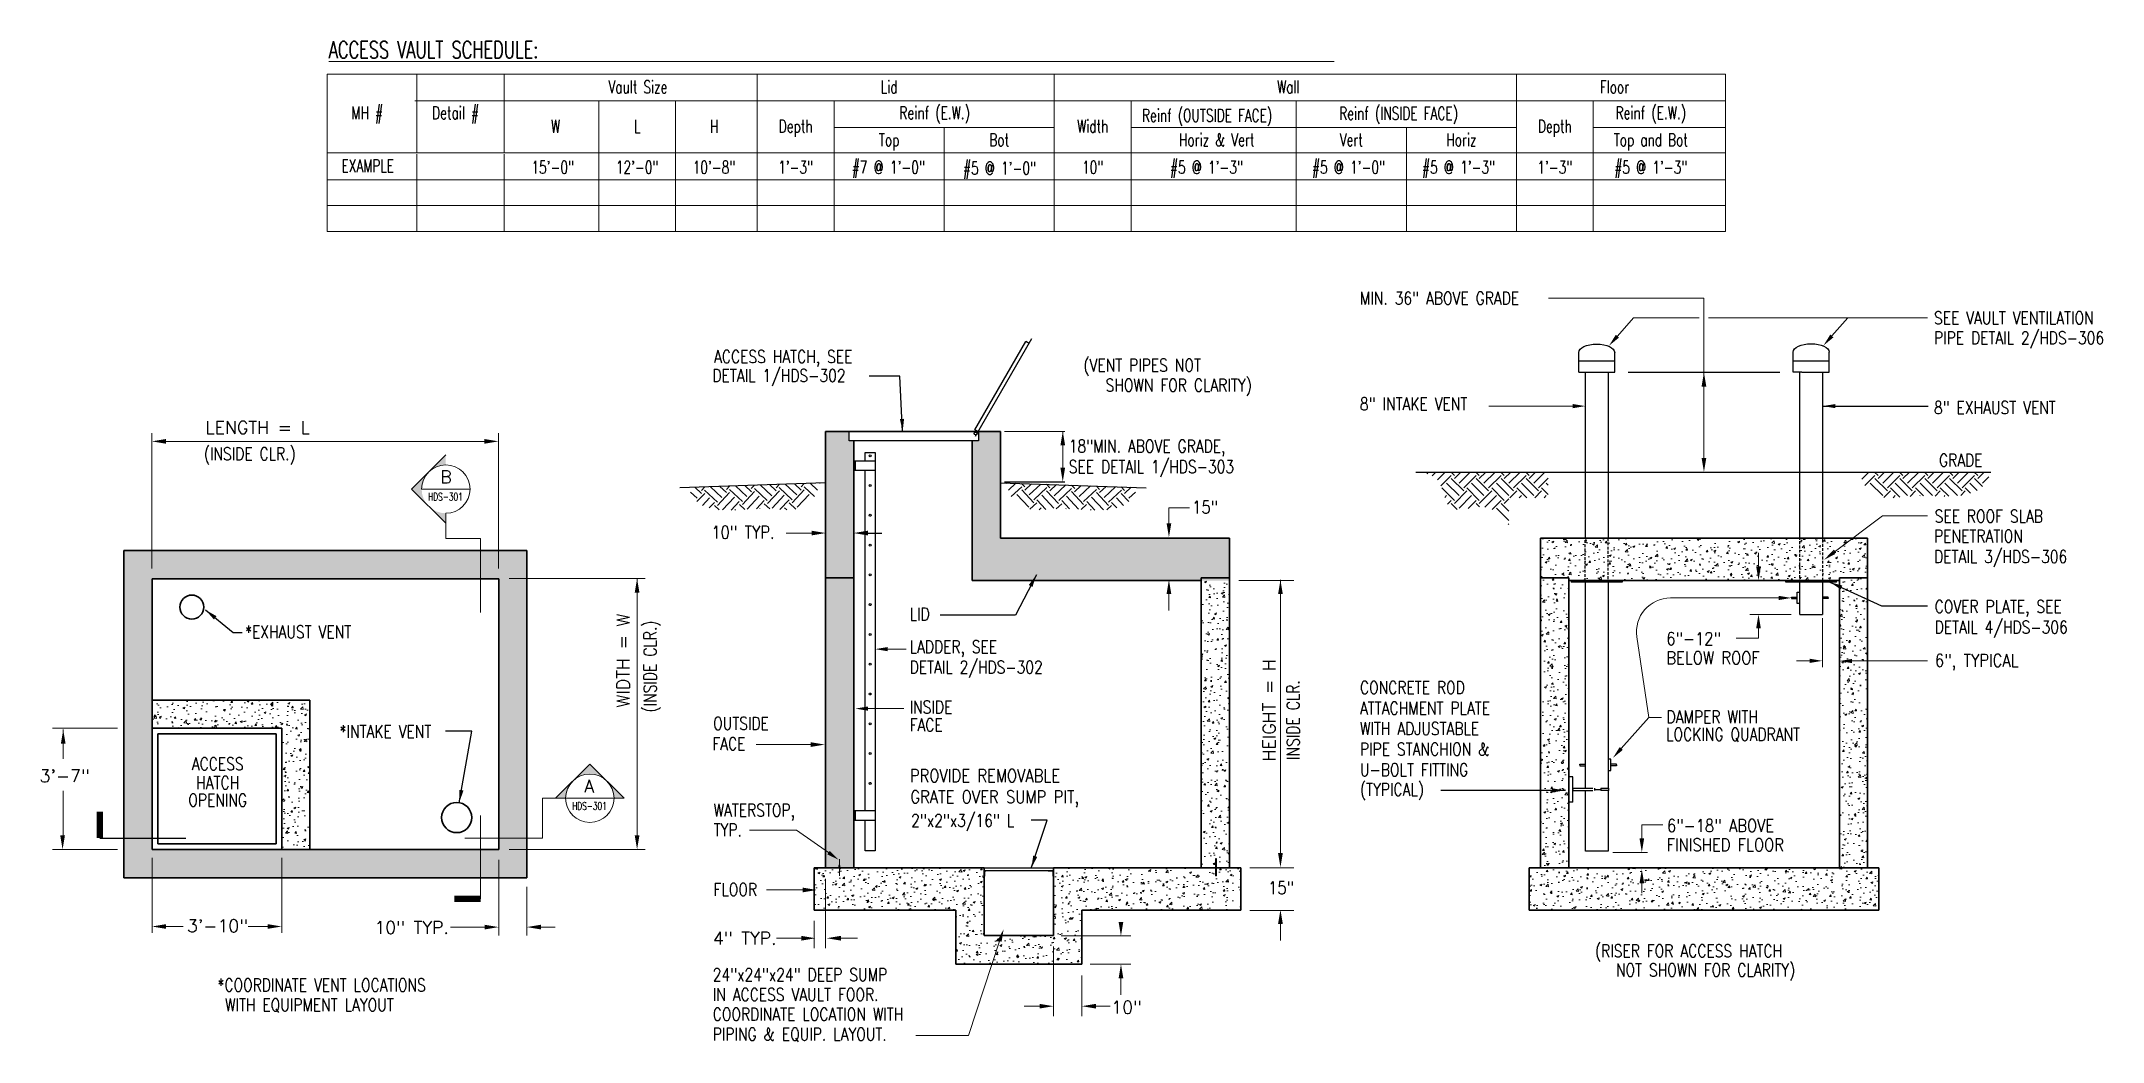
# Model space of a CAD drawing. Header units: inches. Extents: x -154 to 4403, y -620 to 1083.
# Drawn here: x 1966.9 to 2149.7, y 557.2 to 645.9 of the extents above; entities that cross this region are included whole.
import ezdxf
from ezdxf.enums import TextEntityAlignment as Align

# ---------------------------------------------------------------- set-up
doc = ezdxf.new("R2010")
doc.units = ezdxf.units.IN
doc.header["$MEASUREMENT"] = 0
doc.linetypes.add('DASHED2', pattern=[0.375, 0.25, -0.125])
for name, color, linetype in [('ANCHOR', 7, 'Continuous'), ('HATCH1', 1, 'Continuous'), ('MU-DIMS', 7, 'Continuous'), ('MU-PART-NUMB', 7, 'Continuous'), ('MU-SCHD', 7, 'Continuous'), ('S-DETL-METL', 7, 'Continuous'), ('S-DETL-METL-LT', 7, 'Continuous'), ('S-DIMS', 141, 'Continuous')]:
    doc.layers.add(name, color=color, linetype=linetype)
for name, color, linetype, lineweight in [('S-CONC-HTCH', 251, 'Continuous', 15), ('S-DETL-CONC', 7, 'Continuous', 35), ('Text', 7, 'Continuous', 15), ('VENT-N', 7, 'Continuous', 25)]:
    doc.layers.add(name, color=color, linetype=linetype, lineweight=lineweight)
doc.styles.add('RomanS', font='romans.shx')
doc.dimstyles.new('CEI1$7', dxfattribs={"dimtxt": 3, "dimasz": 5, "dimexe": 0.75, "dimexo": 1.5, "dimgap": 2, "dimtad": 1, "dimdec": 0, "dimzin": 3, "dimdsep": 46, "dimtxsty": 'RomanS', "dimcen": 0.09375, "dimdle": 0.03125, "dimclrd": 1, "dimclre": 256, "dimclrt": 2, "dimadec": 0, "dimazin": 0, "dimtfac": 1, "dimtdec": 0, "dimtmove": 0, "dimatfit": 3, "dimfxl": 0.75, "dimfrac": 2, "dimtolj": 1, "dimtzin": 0, "dimarcsym": 0})
pattern_1 = [(49.99999999999999, (1948.875881719612, 547.9632708519574), (1.793150456501884, -0.1568803374564878), [0.1875, -2.0625]), (355, (1948.875881719612, 547.9632708519574), (-0.3468783340325, 1.88048033425003), [0.15, -1.65]), (100.4514, (1949.025310919612, 547.9501975019574), (1.446273454285054, 1.723598855152384), [0.1593504749999999, -1.752855279999999]), (46.18420000000001, (1948.875881719612, 548.4632708519574), (2.668102621564111, -0.4137975358225452), [0.28125, -3.09375]), (96.6356, (1949.098223582112, 548.4287875844575), (2.336656763871758, 2.435294677251104), [0.2390257199999999, -2.629282499999999]), (351.1842, (1948.875881719612, 548.4632708519574), (2.336654862834068, 2.435296502313312), [0.225, -2.475]), (21, (1949.125881719612, 548.3382708519574), (1.492267630296154, -1.006547226663347), [0.1875, -2.0625]), (326.0000000000001, (1949.125881719612, 548.3382708519574), (0.6082883298039543, 1.812875112617133), [0.15, -1.65]), (71.4514, (1949.250237302113, 548.2543918369574), (2.100556571453725, 0.806326241774881), [0.159350475, -1.75285528]), (37.50000000000001, (1948.875881719612, 547.9632708519574), (0.03039963829322667, 0.8322346345782787), [0, -1.63, 0, -1.675, 0, -1.65625]), (7.499999999999999, (1948.875881719612, 547.9632708519574), (0.6576738436053715, 0.9860292797059006), [0, -0.955, 0, -1.5925, 0, -0.63125]), (327.5, (1948.318381719612, 547.9632708519574), (1.334556090431023, -0.0563871793359495), [0, -0.625, 0, -1.95, 0, -2.5875]), (317.5, (1948.068381719612, 547.9632708519574), (1.457965423355966, 0.2502624558307941), [0, -0.8125, 0, -1.295, 0, -1.8375])]
pattern_2 = [(49.99999999999999, (1945.242918365899, 552.5059109545606), (1.793150456501884, -0.1568803374564878), [0.1875, -2.0625]), (355, (1945.242918365899, 552.5059109545606), (-0.3468783340325, 1.88048033425003), [0.15, -1.65]), (100.4514, (1945.392347565899, 552.4928376045606), (1.446273454285054, 1.723598855152384), [0.1593504749999999, -1.752855279999999]), (46.18420000000001, (1945.242918365899, 553.0059109545606), (2.668102621564111, -0.4137975358225452), [0.28125, -3.09375]), (96.6356, (1945.465260228399, 552.9714276870607), (2.336656763871758, 2.435294677251104), [0.2390257199999999, -2.629282499999999]), (351.1842, (1945.242918365899, 553.0059109545606), (2.336654862834068, 2.435296502313312), [0.225, -2.475]), (21, (1945.492918365899, 552.8809109545606), (1.492267630296154, -1.006547226663347), [0.1875, -2.0625]), (326.0000000000001, (1945.492918365899, 552.8809109545606), (0.6082883298039543, 1.812875112617133), [0.15, -1.65]), (71.4514, (1945.617273948399, 552.7970319395606), (2.100556571453725, 0.806326241774881), [0.159350475, -1.75285528]), (37.50000000000001, (1945.242918365899, 552.5059109545606), (0.03039963829322667, 0.8322346345782787), [0, -1.63, 0, -1.675, 0, -1.65625]), (7.499999999999999, (1945.242918365899, 552.5059109545606), (0.6576738436053715, 0.9860292797059006), [0, -0.955, 0, -1.5925, 0, -0.63125]), (327.5, (1944.685418365899, 552.5059109545606), (1.334556090431023, -0.0563871793359495), [0, -0.625, 0, -1.95, 0, -2.5875]), (317.5, (1944.435418365899, 552.5059109545606), (1.457965423355966, 0.2502624558307941), [0, -0.8125, 0, -1.295, 0, -1.8375])]
pattern_3 = [(45, (1958.269921809607, 482.5208112216649), (2.220446049250313e-16, 2.209708691207961), [1.5625, -1.5625]), (45, (1957.855601430006, 482.9351316012664), (2.220446049250313e-16, 2.209708691207961), [1.5625, -1.5625]), (45, (1957.441281050404, 483.3494519808679), (2.220446049250313e-16, 2.209708691207961), [1.5625, -1.5625]), (135, (1957.441281050404, 483.6256655672689), (-2.209708691207961, 2.220446049250313e-16), [1.5625, -1.5625]), (135, (1957.855601430006, 484.0399859468704), (-2.209708691207961, 2.220446049250313e-16), [1.5625, -1.5625]), (135, (1958.269921809607, 484.4543063264719), (-2.209708691207961, 2.220446049250313e-16), [1.5625, -1.5625])]

msp = doc.modelspace()

# ---------------------------------------------------------------- texts
at = {"layer": 'MU-PART-NUMB', "lineweight": 20, "style": 'RomanS'}
for s, height, width, p in [('%%UACCESS VAULT SCHEDULE:                                                                                                  ', 1.5000000000075, 0.7, (1992.419825323775, 644.3708638867599)), ('Floor', 1.125000000568127, 0.7, (2105.132202722437, 641.2515545340887)), ('Reinf (E.W.)', 1.125000000568127, 0.7, (2043.026819792909, 638.9611212313607)), ('Reinf (OUTSIDE FACE)', 1.125000000568127, 0.7, (2064.532616591765, 638.7362008086693)), ('Reinf (INSIDE FACE)', 1.125000000568127, 0.7, (2082.018713875584, 638.9141758086694)), ('MIN. 36" ABOVE GRADE', 1.125, 0.8, (2083.857021096906, 622.5170415906509)), ('SEE VAULT VENTILATION', 1.125, 0.8, (2134.766869256577, 620.7744833502717)), ('PIPE DETAIL 2/HDS-306', 1.125, 0.8, (2134.765531573935, 619.0099497013155)), ('ACCESS HATCH, SEE', 1.125, 0.8, (2026.580313279718, 617.3409103784661)), ('DETAIL 1/HDS-302', 1.125, 0.8, (2026.440699187402, 615.6623233742232)), ('8" INTAKE VENT', 1.125, 0.8, (2083.857021096906, 613.1485390942312)), ('8" EXHAUST VENT', 1.125, 0.8, (2134.761309775648, 612.8166288547816)), ('(INSIDE CLR.)', 1.125, 0.8, (1981.343825077551, 608.7265180087358)), ('SEE DETAIL 1/HDS-303', 1.125, 0.8, (2058.040431090365, 607.5837521380108)), ('18"MIN. ABOVE GRADE,', 1.125, 0.8, (2058.040431090365, 609.4024949458365)), ('GRADE', 1.125, 0.8, (2135.210270058234, 608.152720193948)), ('SEE ROOF SLAB ', 1.125, 0.8, (2134.822569861488, 603.1910778434095)), ('DETAIL 3/HDS-306', 1.125, 0.8, (2134.775712663016, 599.6094485871045)), ('COVER PLATE, SEE', 1.125, 0.8, (2134.823371438066, 595.1796987590143)), ('LID', 1.125, 0.8, (2043.929646235329, 594.5137109040106)), ('DETAIL 4/HDS-306', 1.125, 0.8, (2134.823371438066, 593.3582701875857)), ('*EXHAUST VENT', 1.125, 0.8, (1984.992942360875, 592.935201904176)), ('LADDER, SEE', 1.125, 0.8, (2043.929646235329, 591.6158331901743)), ('6"-12"', 1.125, 0.85, (2111.031385103266, 592.3311433055876)), ('DETAIL 2/HDS-302', 1.125, 0.8, (2043.929646235329, 589.810924199496)), ('BELOW ROOF', 1.125, 0.85, (2111.034926116101, 590.6279280739705)), ('CONCRETE ROD', 1.125, 0.8, (2083.85959307134, 587.9992336015591)), ('INSIDE', 1.125, 0.8, (2043.927292969772, 586.267992285351)), ('ATTACHMENT PLATE', 1.125, 0.8, (2083.85959307134, 586.1778050301306)), ('*INTAKE VENT', 1.125, 0.8, (1993.372381018859, 584.1091973584901)), ('OUTSIDE', 1.125, 0.8, (2026.503861145619, 584.8202864847957)), ('FACE', 1.125, 0.8, (2043.927292969772, 584.679375943294)), ('WITH ADJUSTABLE ', 1.125, 0.8, (2083.85959307134, 584.356376458702)), ('DAMPER WITH', 1.125, 0.8, (2111.048721593179, 585.3935943517282)), ('FACE', 1.125, 0.8, (2026.437856410139, 583.0205498840572)), ('PIPE STANCHION &', 1.125, 0.8, (2083.85959307134, 582.5349478872733)), ('LOCKING QUADRANT', 1.125, 0.8, (2111.007380319493, 583.8495750465588)), ('U-BOLT FITTING', 1.125, 0.8, (2083.85959307134, 580.7135193158449)), ('(TYPICAL)', 1.125, 0.8, (2083.85959307134, 578.9631727261158)), ('WATERSTOP,', 1.125, 0.8, (2026.542221677536, 577.1215958877945)), ('TYP.', 1.125, 0.8, (2026.542221677536, 575.3673616638646)), ('2"x2"x3/16" L', 1.125, 0.8, (2044.059849294717, 576.2011206321912)), ('6"-18" ABOVE', 1.125, 0.85, (2111.090273368953, 575.7549591872073)), ('FINISHED FLOOR', 1.125, 0.85, (2111.055217717348, 574.0517439555902)), ('FLOOR', 1.125, 0.8, (2026.542221677536, 570.0891420669896)), ('24"x24"x24" DEEP SUMP', 1.125, 0.8, (2026.46873095775, 562.5382199196404)), ('*COORDINATE VENT LOCATIONS', 1.125, 0.8, (1982.544897677118, 561.6220841242753)), ('IN ACCESS VAULT FOOR.', 1.125, 0.8, (2026.46873095775, 560.7712756030642)), ('WITH EQUIPMENT LAYOUT', 1.125, 0.8, (1983.217019573235, 559.8551398076991)), ('COORDINATE LOCATION WITH', 1.125, 0.8, (2026.46873095775, 559.0247875570453)), ('PIPING & EQUIP. LAYOUT.', 1.125, 0.8, (2026.46873095775, 557.2578432404691))]:
    msp.add_text(s, height=height, dxfattribs=dict(at, width=width)).set_placement(p)
for s, height, width, p in [('Vault Size', 1.125000000568127, 0.7, (2019.83361938077, 641.2515545340887)), ('Lid', 1.125000000568127, 0.7, (2042.110583362549, 641.2515545340887)), ('Wall', 1.125000000568127, 0.7, (2077.502425662428, 641.2515545340887)), ('MH #', 1.125000000568127, 0.7, (1995.823727509596, 638.9611212313607)), ('Detail #', 1.125000000568127, 0.7, (2003.660942472187, 638.9611212313607)), ('Reinf (E.W.)', 1.125000000568127, 0.7, (2109.649004340963, 638.9611212313607)), (' W', 1.125000000568127, 0.7, (2012.252094587027, 637.7626504099658)), ('L', 1.125000000568127, 0.7, (2019.769608423205, 637.7626504099658)), ('H', 1.125000000568127, 0.7, (2026.583069106552, 637.7626504099658)), ('Depth', 1.125000000568127, 0.7, (2033.822222446344, 637.7713813604078)), ('Width', 1.125000000568127, 0.7, (2060.162205427689, 637.7713813604078)), ('Depth', 1.125000000568127, 0.7, (2101.147080132597, 637.7713813604078)), ('Top', 1.125000000568127, 0.7, (2042.110583362549, 636.5665773239621)), ('Bot', 1.125000000568127, 0.7, (2051.873844511548, 636.5665773239621)), (' Horiz & Vert', 1.125000000568127, 0.7, (2070.891381631144, 636.5665773239621)), ('Vert', 1.125000000568127, 0.7, (2083.095458067392, 636.5665773239621)), ('Horiz', 1.125000000568127, 0.7, (2092.858719216391, 636.5665773239621)), ('Top and Bot', 1.125000000568127, 0.7, (2109.649004340963, 636.5665773239621)), ('EXAMPLE', 1.125000000568127, 0.7, (1995.878125593538, 634.2566001138355)), ('15\'-0"', 1.125000000568127, 0.7, (2012.282791437129, 634.1303458922966)), ('12\'-0"', 1.125000000568127, 0.7, (2019.769608423139, 634.1303458922966)), ('10\'-8"', 1.125000000568127, 0.7, (2026.583069106552, 634.1303458922966)), ('1\'-3"', 1.125000000568127, 0.7, (2033.822222446344, 634.1303458922966)), ('#7 @ 1\'-0"', 1.125000000568127, 0.7, (2042.04279713732, 634.1303458922966)), ('#5 @ 1\'-0"', 1.125000000568127, 0.7, (2051.901781794844, 634.0536671668774)), ('10"', 1.125000000568127, 0.7, (2060.162205427689, 634.1303458922966)), ('#5 @ 1\'-3"', 1.125000000568127, 0.7, (2070.253369775707, 634.1303458922966)), ('#5 @ 1\'-0"', 1.125000000568127, 0.7, (2082.849696842229, 634.1303458922966)), ('#5 @ 1\'-3"', 1.125000000568127, 0.7, (2092.612957991228, 634.1303458922966)), ('1\'-3"', 1.125000000568127, 0.7, (2101.147080132663, 634.1303458922966)), ('#5 @ 1\'-3"', 1.125000000568127, 0.7, (2109.653007881017, 634.1303458922966)), ('(VENT PIPES NOT', 1.125, 0.8, (2064.550212025953, 616.5779015140918)), ('SHOWN FOR CLARITY)', 1.125, 0.8, (2067.784759405755, 614.8118454750587)), ('ACCESS', 1.125, 0.8, (1982.568779845066, 581.2339627677945)), ('HATCH', 1.125, 0.8, (1982.568779845066, 579.5640427106446)), ('OPENING', 1.125, 0.8, (1982.568779845066, 578.0163120044335)), ('(RISER FOR ACCESS HATCH    ', 1.125, 0.8, (2114.238250064214, 564.6444950990833)), (' NOT SHOWN FOR CLARITY)', 1.125, 0.8, (2114.196908790529, 562.9528526800209))]:
    msp.add_text(s, height=height, dxfattribs=dict(at, width=width)).set_placement(p, align=Align.CENTER)
for s, p in [('B', (2002.303804536838, 606.6716302343898)), ('A', (2015.076329893664, 579.2601146780835))]:
    msp.add_text(s, height=1.125, dxfattribs=at).set_placement(p)
at = {"layer": 'MU-PART-NUMB', "linetype": 'Continuous', "lineweight": 20, "style": 'RomanS', "width": 0.85}
for s, p in [('15"', (2068.982885540883, 603.9958110809073)), ('10" TYP.', (2026.340604904078, 601.7624451425511)), ('PROVIDE REMOVABLE', (2043.950130525003, 580.1840463136925)), ('GRATE OVER SUMP PIT,', (2043.993324566985, 578.3090463136925))]:
    msp.add_text(s, height=1.125, dxfattribs=at).set_placement(p)
at = {"layer": 'MU-PART-NUMB', "lineweight": 15, "style": 'RomanS'}
for s, width, p in [('PENETRATION', 0.8, (2134.775712663016, 601.4265441944533)), ('6", TYPICAL', 0.85, (2134.846461291591, 590.4082361631545))]:
    msp.add_text(s, height=1.125, dxfattribs=dict(at, width=width)).set_placement(p)
at = {"layer": 'MU-PART-NUMB', "lineweight": 20, "style": 'RomanS', "width": 0.8}
for s, p in [('(INSIDE CLR.)', (2021.469752795742, 586.3667527999122)), ('INSIDE CLR.', (2078.494598279544, 582.1563294843568))]:
    msp.add_text(s, height=1.125, rotation=90, dxfattribs=at).set_placement(p)
at = {"layer": 'MU-PART-NUMB', "linetype": 'Continuous', "lineweight": 15, "style": 'RomanS', "width": 0.85}
msp.add_text('15"', height=1.125, dxfattribs=at).set_placement((2075.712286869232, 570.2449568513509))
at = {"layer": 'MU-PART-NUMB', "lineweight": 20, "char_height": 1.125, "attachment_point": 5, "style": 'RomanS'}
for s, insert in [('\\A1;LENGTH = L', (1986.111934984965, 611.625720794578)), ('\\A1;3\'-7"', (1968.993997851691, 580.7211714344752)), ('\\A1;10" TYP.', (1999.768400140488, 567.277603081707)), ('\\A1;4" TYP.', (2029.307126355931, 566.3282665283635))]:
    msp.add_mtext(s, dxfattribs=dict(at, insert=insert))
at = {"layer": 'MU-PART-NUMB', "lineweight": 20, "char_height": 1.125, "attachment_point": 5, "rotation": 90, "style": 'RomanS'}
for s, insert in [('\\A1;WIDTH = W', (2018.522703601542, 590.9670955897316)), ('\\A1;HEIGHT = H', (2075.810379899558, 586.5549533483568))]:
    msp.add_mtext(s, dxfattribs=dict(at, insert=insert))
at = {"layer": 'MU-PART-NUMB', "lineweight": 15, "char_height": 1.125, "attachment_point": 5, "style": 'RomanS'}
for s, insert in [('\\A1;3\'-10"', (1982.549195462337, 567.4300162208657)), ('\\A1;10"', (2063.161733421077, 560.2081403373195))]:
    msp.add_mtext(s, dxfattribs=dict(at, insert=insert))
at = {"layer": 'Text', "linetype": 'Continuous', "lineweight": 20, "style": 'RomanS', "width": 0.7}
for p in [(2002.765437006266, 605.1330374498193), (2015.537962363092, 577.7215218935131)]:
    msp.add_text('HDS-301', height=0.6875, dxfattribs=at).set_placement(p, align=Align.CENTER)

# ---------------------------------------------------------------- hatches: boundary and pattern name
at = {"layer": 'HATCH1', "lineweight": 15}
h = msp.add_hatch(dxfattribs=at)
h.set_pattern_fill('EARTH', color=253, scale=6.25, angle=45, style=0)
h.set_pattern_definition(pattern_3)
edge = h.paths.add_edge_path()
edge.add_line((2100.565352858237, 607.6677118913146), (2089.489886521924, 607.6677118913146))
edge.add_spline(control_points=[(2089.489886521924, 607.6677118913146), (2089.976906220777, 607.4863367389934), (2091.320166891416, 606.9860815967108), (2091.300113323091, 603.4588809341151), (2095.145375129239, 605.295101927552), (2096.463558567253, 603.6802166144869), (2097.065352858236, 602.9429681147942)], knot_values=[0, 0, 0, 0, 5.925881484240819, 16.34431534368714, 28.88384970439093, 39.41753830247023, 39.41753830247023, 39.41753830247023, 39.41753830247023], degree=3, periodic=0)
edge.add_line((2097.065352858236, 602.9429681147941), (2097.065352858236, 605.3802118913147))
edge.add_line((2097.065352858237, 605.3802118913147), (2100.565352858237, 605.3802118913147))
edge.add_line((2100.565352858237, 605.3802118913147), (2100.565352858237, 607.6677118913148))
h = msp.add_hatch(dxfattribs=at)
h.set_pattern_fill('EARTH', color=253, scale=6.25, angle=45, style=0)
h.set_pattern_definition(pattern_3)
edge = h.paths.add_edge_path()
edge.add_spline(control_points=[(2128.091785599229, 607.6677118913146), (2128.376709121955, 606.9423763790288), (2129.172739256672, 604.9159065388567), (2133.091547167611, 605.7842516958804), (2136.146365065801, 605.3294043877202), (2139.079358756394, 605.919290270398), (2139.619599408398, 607.2351964840782), (2139.79716708243, 607.6677118913146)], knot_values=[0, 0, 0, 0, 8.530529807535478, 23.83291743317652, 38.16381270795857, 49.21320635414814, 54.62308039600936, 54.62308039600936, 54.62308039600936, 54.62308039600936], degree=3, periodic=0)
edge.add_line((2139.79716708243, 607.6677118913146), (2128.091785599229, 607.6677118913146))
h = msp.add_hatch(dxfattribs=at)
h.set_pattern_fill('EARTH', color=253, scale=6.25, angle=42.99999999999998, style=0)
h.set_pattern_definition([(137, (2210.081350302766, 487.5652594050428), (-0.07711772118230095, 2.208362596377608), [1.5625, -1.5625]), (137, (2210.480958716865, 487.9937869645853), (-0.07711772118230095, 2.208362596377608), [1.5625, -1.5625]), (137, (2210.880567130964, 488.4223145241277), (-0.07711772118230095, 2.208362596377608), [1.5625, -1.5625]), (47.00000000000006, (2210.870927415816, 488.698359848675), (2.208362596377607, 0.07711772118230094), [1.5625, -1.5625]), (47.00000000000006, (2210.442399856273, 489.0979682627741), (2.208362596377607, 0.07711772118230094), [1.5625, -1.5625]), (47.00000000000006, (2210.013872296731, 489.4975766768732), (2.208362596377607, 0.07711772118230094), [1.5625, -1.5625])])
edge = h.paths.add_edge_path()
edge.add_spline(control_points=[(2035.995373556882, 606.7092263888221), (2035.735937446187, 605.9743890437906), (2035.011115009026, 603.9213726232301), (2031.064389521039, 604.6524243840804), (2028.027306477505, 604.0912425494462), (2025.075512767004, 604.5784090859491), (2024.489676750443, 605.8746595582654), (2024.297122675812, 606.3007144663476)], knot_values=[0, 0, 0, 0, 8.530529807535478, 23.83291743317652, 38.16381270795857, 49.21320635414814, 54.62308039600936, 54.62308039600936, 54.62308039600936, 54.62308039600936], degree=3, periodic=0)
edge.add_line((2024.297122675812, 606.3007144663476), (2035.995373556882, 606.7092263888221))
h = msp.add_hatch(dxfattribs=at)
h.set_pattern_fill('EARTH', color=253, scale=6.25, angle=42.99999999999998, style=0)
h.set_pattern_definition([(42.99999999999998, (1878.365885489759, 487.5652594050428), (0.07711772118230095, 2.208362596377608), [1.5625, -1.5625]), (42.99999999999998, (1877.96627707566, 487.9937869645853), (0.07711772118230095, 2.208362596377608), [1.5625, -1.5625]), (42.99999999999998, (1877.566668661561, 488.4223145241277), (0.07711772118230095, 2.208362596377608), [1.5625, -1.5625]), (132.9999999999999, (1877.576308376709, 488.698359848675), (-2.208362596377607, 0.07711772118230094), [1.5625, -1.5625]), (132.9999999999999, (1878.004835936252, 489.0979682627741), (-2.208362596377607, 0.07711772118230094), [1.5625, -1.5625]), (132.9999999999999, (1878.433363495794, 489.4975766768732), (-2.208362596377607, 0.07711772118230094), [1.5625, -1.5625])])
edge = h.paths.add_edge_path()
edge.add_spline(control_points=[(2052.451862235643, 606.7092263888221), (2052.711298346338, 605.9743890437906), (2053.4361207835, 603.9213726232301), (2057.382846271486, 604.6524243840804), (2060.41992931502, 604.0912425494462), (2063.371723025521, 604.5784090859491), (2063.957559042082, 605.8746595582654), (2064.150113116713, 606.3007144663476)], knot_values=[0, 0, 0, 0, 8.530529807535478, 23.83291743317652, 38.16381270795857, 49.21320635414814, 54.62308039600936, 54.62308039600936, 54.62308039600936, 54.62308039600936], degree=3, periodic=0)
edge.add_line((2064.150113116713, 606.3007144663476), (2052.451862235643, 606.7092263888221))
at = {"layer": 'S-CONC-HTCH', "linetype": 'Continuous', "lineweight": 15}
h = msp.add_hatch(dxfattribs=at)
h.set_pattern_fill('AR-CONC', color=256, scale=0.25, style=0)
h.set_pattern_definition([(49.99999999999999, (1886.064910400532, 214.0927406073002), (1.793150456501883, -0.1568803374564878), [0.1875, -2.0625]), (355, (1886.064910400532, 214.0927406073002), (-0.3468783340325, 1.88048033425003), [0.15, -1.65]), (100.4514, (1886.214339600532, 214.0796672573002), (1.446273454285054, 1.723598855152384), [0.1593504749999999, -1.752855279999999]), (46.1842, (1886.064910400532, 214.5927406073002), (2.668102621564111, -0.4137975358225452), [0.28125, -3.09375]), (96.6356, (1886.287252263032, 214.5582573398003), (2.336656763871758, 2.435294677251104), [0.2390257199999999, -2.629282499999999]), (351.1842, (1886.064910400532, 214.5927406073002), (2.336654862834068, 2.435296502313312), [0.225, -2.475]), (21, (1886.314910400532, 214.4677406073002), (1.492267630296154, -1.006547226663347), [0.1875, -2.0625]), (326.0000000000001, (1886.314910400532, 214.4677406073002), (0.6082883298039543, 1.812875112617133), [0.15, -1.65]), (71.4514, (1886.439265983032, 214.3838615923003), (2.100556571453725, 0.8063262417748809), [0.159350475, -1.75285528]), (37.50000000000001, (1886.064910400532, 214.0927406073002), (0.03039963829322667, 0.8322346345782786), [0, -1.63, 0, -1.675, 0, -1.65625]), (7.499999999999999, (1886.064910400532, 214.0927406073002), (0.6576738436053715, 0.9860292797059006), [0, -0.955, 0, -1.5925, 0, -0.63125]), (327.5, (1885.507410400532, 214.0927406073002), (1.334556090431023, -0.05638717933594944), [0, -0.625, 0, -1.95, 0, -2.5875]), (317.5, (1885.257410400532, 214.0927406073002), (1.457965423355966, 0.2502624558307941), [0, -0.8125, 0, -1.295, 0, -1.8375])])
h.paths.add_polyline_path([(2051.973422173935, 611.2534970636007), (2050.027069293548, 611.2534970636005), (2050.027069293548, 610.4409970636007), (2049.473422173935, 610.4409970636007), (2049.473422173935, 598.0496593763926), (2072.289193133946, 598.0496593763926), (2072.289193133946, 601.7996593763926), (2051.973422173935, 601.7996593763926)])
h.paths.add_polyline_path([(2038.97381361859, 610.4409970636005), (2038.57381361859, 610.4409970636005), (2038.57381361859, 611.2534970636005), (2036.47381361859, 611.2534970636005), (2036.47381361859, 572.5692385810173), (2037.660072800137, 572.5692385810173), (2037.660072800137, 572.7893025424794), (2037.748098384729, 572.7893025424794), (2037.748098384729, 572.5692385810173), (2038.97381361859, 572.5692385810173)])
h = msp.add_hatch(dxfattribs=at)
h.set_pattern_fill('AR-CONC', color=256, scale=0.25, style=0)
h.set_pattern_definition(pattern_2)
h.paths.add_polyline_path([(2128.872433239786, 601.7996593763926), (2124.872433239786, 601.7996593763926), (2124.872433239786, 601.6737852147546), (2124.872433239786, 598.0496593763926), (2126.372433239786, 598.0496593763926), (2126.372433239786, 572.5692385810173), (2128.872433239786, 572.5692385810173)])
h.paths.add_polyline_path([(2122.87007239685, 601.6737852147546), (2122.87007239685, 601.7996593763926), (2105.855901979556, 601.7996593763926), (2105.855901979556, 598.0496593763926), (2122.87007239685, 598.0496593763926)])
h.paths.add_polyline_path([(2124.872433239786, 601.6737852147546), (2124.872433239786, 601.7996593763926), (2122.87007239685, 601.7996593763926), (2122.87007239685, 601.6737852147546), (2122.87007239685, 598.0496593763926), (2124.872433239786, 598.0496593763926)])
h.paths.add_polyline_path([(2105.855901979556, 601.7996593763926), (2103.84546818026, 601.7996593763926), (2103.84546818026, 598.0496593763926), (2105.855901979556, 598.0496593763926)])
h.paths.add_polyline_path([(2103.84546818026, 601.7996593763926), (2099.872433239786, 601.7996593763926), (2099.872433239786, 572.5692385810173), (2102.372433239786, 572.5692385810173), (2102.372433239786, 573.0199142946844), (2102.372433239786, 598.0496593763926), (2103.84546818026, 598.0496593763926)])
h = msp.add_hatch(dxfattribs=at)
h.set_pattern_fill('AR-CONC', color=256, scale=0.25, style=0)
h.set_pattern_definition([(49.99999999999999, (1943.717843507241, 550.8305439242798), (1.793150456501884, -0.1568803374564878), [0.1875, -2.0625]), (355, (1943.717843507241, 550.8305439242798), (-0.3468783340325, 1.88048033425003), [0.15, -1.65]), (100.4514, (1943.867272707241, 550.8174705742798), (1.446273454285054, 1.723598855152384), [0.1593504749999999, -1.752855279999999]), (46.18420000000001, (1943.717843507241, 551.3305439242798), (2.668102621564111, -0.4137975358225452), [0.28125, -3.09375]), (96.6356, (1943.940185369741, 551.2960606567799), (2.336656763871758, 2.435294677251104), [0.2390257199999999, -2.629282499999999]), (351.1842, (1943.717843507241, 551.3305439242798), (2.336654862834068, 2.435296502313312), [0.225, -2.475]), (21, (1943.967843507241, 551.2055439242798), (1.492267630296154, -1.006547226663347), [0.1875, -2.0625]), (326.0000000000001, (1943.967843507241, 551.2055439242798), (0.6082883298039543, 1.812875112617133), [0.15, -1.65]), (71.4514, (1944.092199089741, 551.1216649092798), (2.100556571453725, 0.806326241774881), [0.159350475, -1.75285528]), (37.50000000000001, (1943.717843507241, 550.8305439242798), (0.03039963829322667, 0.8322346345782787), [0, -1.63, 0, -1.675, 0, -1.65625]), (7.499999999999999, (1943.717843507241, 550.8305439242798), (0.6576738436053715, 0.9860292797059006), [0, -0.955, 0, -1.5925, 0, -0.63125]), (327.5, (1943.160343507241, 550.8305439242798), (1.334556090431023, -0.0563871793359495), [0, -0.625, 0, -1.95, 0, -2.5875]), (317.5, (1942.910343507241, 550.8305439242798), (1.457965423355966, 0.2502624558307941), [0, -0.8125, 0, -1.295, 0, -1.8375])])
h.paths.add_polyline_path([(2006.342843507241, 574.200359921583), (1976.746414014952, 574.200359921583), (1976.746414014952, 575.2055439242798), (1974.246414014998, 575.2055439242798), (1974.246414014998, 571.700359921583), (2006.342843507241, 571.700359921583)])
h.paths.add_polyline_path([(1976.746414014952, 582.2458983523352), (1976.746414014998, 598.200359921583), (2006.342843507241, 598.200359921583), (2006.342843507241, 600.700359921583), (1974.246414014998, 600.700359921583), (1974.246414014998, 575.2055439242798), (1976.746414014952, 575.2055439242798)])
h.paths.add_polyline_path([(2009.996414014998, 600.700359921583), (2006.342843507241, 600.700359921583), (2006.342843507241, 598.200359921583), (2007.496414014998, 598.200359921583), (2007.496414014998, 575.2055439242798), (2009.996414014998, 575.2055439242798)])
h.paths.add_polyline_path([(2009.996414014998, 575.2055439242798), (2007.496414014998, 575.2055439242798), (2007.496414014998, 574.200359921583), (2006.342843507241, 574.200359921583), (2006.342843507241, 571.700359921583), (2009.996414014998, 571.700359921583)])
at = {"layer": 'S-CONC-HTCH', "linetype": 'Continuous'}
h = msp.add_hatch(dxfattribs=at)
h.set_pattern_fill('AR-CONC', color=256, scale=0.25, style=0)
h.set_pattern_definition(pattern_1)
h.paths.add_polyline_path([(2072.289193133946, 598.0496593763926), (2069.789193133946, 598.0496593763926), (2069.789193133946, 572.5692385810173), (2071.039642196016, 572.5692385810173), (2071.039642196016, 573.3642264829707), (2071.127667780608, 573.3642264829707), (2071.127667780608, 572.5692385810173), (2071.549704825642, 572.5692385810173), (2072.289193133946, 572.5692385810173)])
at = {"layer": 'S-CONC-HTCH', "linetype": 'Continuous', "lineweight": 15}
h = msp.add_hatch(dxfattribs=at)
h.set_pattern_fill('AR-CONC', color=256, scale=0.25, style=0)
h.set_pattern_definition([(49.99999999999999, (1880.90687218816, 216.9600136796226), (1.793150456501883, -0.1568803374564878), [0.1875, -2.0625]), (355, (1880.90687218816, 216.9600136796226), (-0.3468783340325, 1.88048033425003), [0.15, -1.65]), (100.4514, (1881.05630138816, 216.9469403296226), (1.446273454285054, 1.723598855152384), [0.1593504749999999, -1.752855279999999]), (46.1842, (1880.90687218816, 217.4600136796226), (2.668102621564111, -0.4137975358225452), [0.28125, -3.09375]), (96.6356, (1881.12921405066, 217.4255304121227), (2.336656763871758, 2.435294677251104), [0.2390257199999999, -2.629282499999999]), (351.1842, (1880.90687218816, 217.4600136796226), (2.336654862834068, 2.435296502313312), [0.225, -2.475]), (21, (1881.15687218816, 217.3350136796226), (1.492267630296154, -1.006547226663347), [0.1875, -2.0625]), (326.0000000000001, (1881.15687218816, 217.3350136796226), (0.6082883298039543, 1.812875112617133), [0.15, -1.65]), (71.4514, (1881.28122777066, 217.2511346646227), (2.100556571453725, 0.8063262417748809), [0.159350475, -1.75285528]), (37.50000000000001, (1880.90687218816, 216.9600136796226), (0.03039963829322667, 0.8322346345782786), [0, -1.63, 0, -1.675, 0, -1.65625]), (7.499999999999999, (1880.90687218816, 216.9600136796226), (0.6576738436053715, 0.9860292797059006), [0, -0.955, 0, -1.5925, 0, -0.63125]), (327.5, (1880.34937218816, 216.9600136796226), (1.334556090431023, -0.05638717933594944), [0, -0.625, 0, -1.95, 0, -2.5875]), (317.5, (1880.09937218816, 216.9600136796226), (1.457965423355966, 0.2502624558307941), [0, -0.8125, 0, -1.295, 0, -1.8375])])
h.paths.add_polyline_path([(1990.746414015244, 587.4503599217794), (1976.746414014998, 587.4503599217794), (1976.746414014998, 584.9503599217794), (1988.246414015244, 584.9503599217794), (1988.246414015244, 574.200359921583), (1990.746414015244, 574.200359921583)])
at = {"layer": 'S-CONC-HTCH', "linetype": 'Continuous'}
h = msp.add_hatch(dxfattribs=at)
h.set_pattern_fill('AR-CONC', color=256, scale=0.25, style=0)
h.set_pattern_definition(pattern_1)
h.paths.add_polyline_path([(2050.537297179631, 572.5692385810173), (2035.474621368512, 572.5692385810173), (2035.474621368512, 568.8192385810173), (2048.037297179631, 568.8192385810173), (2048.037297179631, 564.0297032934398), (2059.199088100221, 564.0297032934398), (2059.199088100221, 568.8192385810173), (2073.289193133946, 568.8192385810173), (2073.289193133946, 572.5692385810173), (2072.804960671468, 572.5692385810173), (2071.127667780608, 572.5692385810173), (2071.127667780608, 571.8642264829707), (2071.039642196016, 571.8642264829707), (2071.039642196016, 572.5692385810173), (2069.789193133946, 572.5692385810173), (2056.699088100221, 572.5692385810173), (2056.699088100221, 566.5603521273581), (2050.537297179631, 566.5603521273581)])
at = {"layer": 'S-CONC-HTCH', "linetype": 'Continuous', "lineweight": 15}
h = msp.add_hatch(dxfattribs=at)
h.set_pattern_fill('AR-CONC', color=256, scale=0.25, style=0)
h.set_pattern_definition(pattern_2)
h.paths.add_polyline_path([(2129.872433239786, 572.5692385810173), (2098.872433239786, 572.5692385810173), (2098.872433239786, 568.8192385810173), (2129.872433239786, 568.8192385810173)])
h.paths.add_polyline_path([(2100.109335627864, 570.3386885341199), (2102.053978485007, 570.3386885341199), (2102.053978485007, 572.3476171055486), (2100.109335627864, 572.3476171055486)], flags=24)
at = {"layer": 'Text', "linetype": 'Continuous'}
h = msp.add_hatch(color=256, dxfattribs=at)
edge = h.paths.add_edge_path()
edge.add_arc((2002.798600563817, 606.157248982694), 2.145159989003268, 90.00000000000102, 270.000000000001, ccw=False)
edge.add_line((2002.798600563817, 608.3024089716973), (2002.798600563817, 609.1909633326027))
edge.add_line((2002.798600563817, 609.1909633326026), (1999.764886213908, 606.1572489826939))
edge.add_line((1999.764886213908, 606.1572489826939), (2002.798600563817, 603.1235346327853))
edge.add_line((2002.798600563817, 603.1235346327854), (2002.798600563817, 604.0120889936908))
h = msp.add_hatch(color=256, dxfattribs=at)
edge = h.paths.add_edge_path()
edge.add_arc((2015.571125920643, 578.7457334263877), 2.145159989003268, 0, 180, ccw=False)
edge.add_line((2017.716285909646, 578.7457334263877), (2018.604840270551, 578.7457334263877))
edge.add_line((2018.604840270551, 578.7457334263877), (2015.571125920643, 581.7794477762963))
edge.add_line((2015.571125920643, 581.7794477762963), (2012.537411570734, 578.7457334263877))
edge.add_line((2012.537411570734, 578.7457334263877), (2013.425965931639, 578.7457334263877))

# ---------------------------------------------------------------- linework, layer by layer
at = {"layer": 'ANCHOR'}
for p, q in [((2102.746337395469, 580.6575135060541), (2102.372433239786, 580.6575135060541)), ((2102.746337395469, 578.4075135060541), (2102.746337395469, 580.6575135060541)), ((2102.746337395469, 579.5325135060541), (2102.746337395469, 579.6262635060541)), ((2102.746337395469, 579.5325135060541), (2102.746337395469, 579.4387635060541)), ((2102.746337395469, 578.4075135060541), (2102.372433239786, 578.4075135060541))]:
    msp.add_line(p, q, dxfattribs=at)
at = {"layer": 'ANCHOR', "lineweight": 25}
for p, q in [((2102.746337395469, 579.6262635060541), (2104.506668994392, 579.6262635060541)), ((2104.660301190331, 579.6262635060541), (2104.660301190331, 579.4387635060541)), ((2104.660301190331, 579.5325135060541), (2105.229590822017, 579.5325135060541)), ((2105.229590822017, 579.6262635060541), (2105.894723907849, 579.6262635060541)), ((2105.229590822017, 579.6262635060541), (2105.229590822017, 579.4387635060541)), ((2105.894723907849, 579.6262635060541), (2105.894723907849, 579.4387635060541)), ((2102.746337395469, 579.4387635060541), (2104.506668994392, 579.4387635060541)), ((2105.894723907849, 579.4387635060541), (2105.229590822017, 579.4387635060541))]:
    msp.add_line(p, q, dxfattribs=at)
at = {"layer": 'HATCH1', "color": 253}
for p, q in [((2088.823575227753, 607.6677118913146), (2139.79716708243, 607.6677118913146)), ((2036.47381361859, 606.7259338839326), (2023.535485294761, 606.2741175029275)), ((2051.973422173935, 606.7259338839326), (2064.911750497764, 606.2741175029275))]:
    msp.add_line(p, q, dxfattribs=at)
at = {"layer": 'MU-DIMS', "lineweight": 15}
for p, q in [((2002.798600563817, 601.7735371100384), (2002.798600563817, 603.1235346327854)), ((2005.885239862742, 601.7735371100384), (2002.798600563817, 601.7735371100384)), ((2005.885239862742, 595.200359921583), (2005.885239862742, 601.7735371100384)), ((2011.381866546361, 575.2055439242797), (2011.381866546361, 578.7457334263878)), ((2005.885239862742, 569.8275875444473), (2005.885239862742, 577.200359921583)), ((2004.496414014998, 575.2055439242798), (2011.381866546361, 575.2055439242797))]:
    msp.add_line(p, q, dxfattribs=at)
at = {"layer": 'MU-DIMS'}
msp.add_line((1972.119590307538, 575.2055439242798), (1979.746414014998, 575.2055439242798), dxfattribs=at)
at = {"layer": 'MU-DIMS', "const_width": 0.5625}
for points in [[(1972.119590307538, 575.2055439242798), (1972.119590307538, 577.5516078936444)], [(2005.885239862742, 569.8275875444473), (2003.539175893377, 569.8275875444473)]]:
    msp.add_lwpolyline(points, dxfattribs=at)
at = {"layer": 'MU-PART-NUMB', "lineweight": 15}
for p, q in [((2106.687326910893, 619.7142936461183), (2108.11283757825, 621.3369453123344)), ((2108.11283757825, 621.3369453123344), (2113.947864398767, 621.3369453123344)), ((2114.780914056863, 621.3369453123344), (2134.198371438066, 621.3369453123344)), ((2125.707724495073, 619.7346168757922), (2127.115381065153, 621.3369453123344)), ((1976.720495396516, 599.1194371220649), (1976.720495396516, 611.1217592782582)), ((2007.470495396516, 599.1194371220649), (2007.470495396516, 611.1217592782582)), ((2052.338728004947, 611.2764663799906), (2057.69448801589, 611.2764663799906)), ((2057.50698801589, 611.2764663799906), (2057.50698801589, 607.5034970636007)), ((1977.970495396516, 610.3902323460038), (2006.220495396516, 610.3902323460038)), ((2066.921852995265, 604.5034940230398), (2068.732036122001, 604.5034940230398)), ((2066.921852995265, 602.2850256054232), (2066.921852995265, 604.5034940230398)), ((2125.90676808654, 600.5581016347933), (2130.191434601611, 603.7926914945604)), ((2130.191434601611, 603.7926914945604), (2134.198371438066, 603.7926914945604)), ((2035.235161062192, 602.260023578503), (2032.988811529456, 602.260023578503)), ((2119.203708993105, 598.7903228043544), (2119.203708993105, 600.504048406473)), ((2008.41549121548, 598.2262785400658), (2020.48925127957, 598.2262785400658)), ((2019.757724347315, 575.450359921583), (2019.757724347315, 598.2262785400658)), ((2073.108487192663, 598.0496593763926), (2078.010258975902, 598.0496593763926)), ((2073.108487192663, 598.0496593763926), (2078.010258975902, 598.0496593763926)), ((2076.810379899558, 573.8787597148181), (2076.810379899558, 598.1091805101934)), ((2066.921852995265, 595.3801627965347), (2066.921852995265, 597.5986312141512)), ((2076.810379899558, 596.8591805101934), (2076.810379899558, 595.6091805101934)), ((2121.001742800024, 596.505499259714), (2111.388222210764, 596.505499259714)), ((2118.438199251316, 595.0496593763926), (2122.111233058235, 595.0496593763926)), ((2119.203708993105, 594.656522177452), (2119.203708993105, 592.9427965753333)), ((2124.868953649512, 594.7167057049244), (2124.868953649512, 590.3538970608956)), ((2109.472677106143, 585.9174049200751), (2108.420194086103, 593.0686823058033)), ((2119.203708993105, 592.9427965753333), (2117.225001627501, 592.9427965753333)), ((2107.034412967455, 583.1586232356071), (2109.472677106143, 585.9174049200751)), ((2109.472677106143, 585.9174049200751), (2110.611032765386, 585.9174049200751)), ((1973.688666958919, 584.9503599217794), (1967.920196537597, 584.9503599217794)), ((1968.871342613846, 582.250432325736), (1968.871342613846, 584.8318978776869)), ((2035.160963433986, 583.5023427490864), (2030.304181338874, 583.5023427490864)), ((1968.871342613846, 575.1812101623975), (1968.871342613846, 579.3979413948367)), ((2108.857396573893, 574.6784131517747), (2108.857396573893, 576.3921387538933)), ((2108.857396573893, 576.3921387538933), (2110.733749111901, 576.3921387538933)), ((1973.688666958919, 574.200359921583), (1967.920196537597, 574.200359921583)), ((2008.41549121548, 574.200359921583), (2020.48925127957, 574.200359921583)), ((2076.810379899558, 573.8787597148181), (2076.810379899558, 575.1287597148181)), ((1976.746414014998, 573.4579301346015), (1976.746414014998, 566.8153957786793)), ((1988.246414015244, 573.4579301346015), (1988.246414015244, 566.8153957786793)), ((2007.486801614834, 573.2813329893286), (2007.486801614834, 566.587203371387)), ((2074.108487192663, 572.5692385810173), (2078.010258975902, 572.5692385810173)), ((2074.108487192663, 572.5692385810173), (2078.010258975902, 572.5692385810173)), ((2106.277549661156, 573.9377497238129), (2109.35971216765, 573.9377497238129)), ((2009.987780227086, 570.887098512492), (2009.987780227086, 566.587203371387)), ((2034.444485436338, 570.6107758127245), (2031.244564413052, 570.6107758127245)), ((2036.475210892167, 571.6113877016824), (2036.475210892167, 565.4433476535883)), ((2108.857396573893, 572.0446125248722), (2108.857396573893, 570.3308869227535)), ((2074.108487192663, 568.7962689506214), (2078.010258975902, 568.7962689506214)), ((1979.503200071729, 567.3703255656608), (1977.765875956689, 567.3703255656608)), ((1986.996414015244, 567.3703255656608), (1985.259089900204, 567.3703255656608)), ((2006.236801614834, 567.3187303036414), (2003.225715851799, 567.3187303036414)), ((2011.237780227086, 567.3187303036414), (2012.487780227086, 567.3187303036414)), ((2035.476018642089, 567.8613877016824), (2035.476018642089, 565.4433476535883)), ((2076.810379899558, 568.3455324569143), (2076.810379899558, 566.1270640392979)), ((2034.330198284277, 566.3316019633139), (2032.11172986666, 566.3316019633139)), ((2039.292848877336, 566.3316019633139), (2037.07438045972, 566.3316019633139)), ((2051.907228390608, 566.0705779748633), (2049.144107143434, 557.7133820952874)), ((2056.699088100221, 565.6025012480231), (2056.699088100221, 559.434461199929)), ((2057.370407505771, 566.5297032934398), (2063.538447553865, 566.5297032934398)), ((2059.934764307522, 564.0297032934398), (2063.538447553865, 564.0297032934398)), ((2062.667556517838, 563.5194453519258), (2062.667556517838, 561.3009769343093)), ((2059.199088100221, 563.0381444462728), (2059.199088100221, 559.434461199929)), ((2054.076119554619, 560.3053522359567), (2056.294587972235, 560.3053522359567)), ((2059.495153310629, 560.3053522359567), (2061.713621728245, 560.3053522359567)), ((2049.144107143434, 557.7133820952874), (2044.490350395918, 557.7133820952874))]:
    msp.add_line(p, q, dxfattribs=at)
at = {"layer": 'MU-PART-NUMB'}
for p, q in [((2107.635407754538, 616.5218935751718), (2121.093370701091, 616.5391683203945)), ((2052.338335798592, 606.807435219624), (2057.69448801589, 606.807435219624)), ((2040.22381361859, 602.260023578503), (2041.47381361859, 602.260023578503))]:
    msp.add_line(p, q, dxfattribs=at)
at = {"layer": 'MU-PART-NUMB', "lineweight": 15}
for points in [[(2114.364389227815, 608.7936500108447), (2114.364389227815, 623.0970805715601), (2100.566952466198, 623.0970805715601)], [(2102.71094039325, 613.516215765424), (2095.287368302138, 613.516215765424)], [(2041.991363687059, 591.9649865900942), (2043.631212701201, 591.9649865900942)], [(2123.743953649512, 590.9289972806989), (2122.569163855489, 590.9289972806989)], [(2134.198371438066, 590.9289972806989), (2127.157488371186, 590.9289972806989)], [(2040.239697417062, 586.6905959692), (2043.40597982588, 586.6905959692)], [(2036.735798442626, 573.9218655130232), (2033.897982557061, 575.9183885624038), (2029.725333986145, 575.9183885624038)]]:
    msp.add_lwpolyline(points, dxfattribs=at)
msp.add_arc((2111.388222210764, 593.505499259714), 3, 90, 188.3723526799641, dxfattribs=at)
at = {"layer": 'MU-PART-NUMB'}
for points in [[(2106.828189954048, 619.5905444922897), (2105.944831987922, 618.8691153871921), (2106.546463867739, 619.8380427999468)], [(2114.154389227815, 615.2489022103639), (2114.364389227815, 616.5089022103639), (2114.574389227815, 615.2489022103639)], [(2114.574389227815, 608.9277118913146), (2114.364389227815, 607.6677118913146), (2114.154389227815, 608.9277118913146)], [(2057.298654682557, 608.057435219624), (2057.715321349224, 608.057435219624), (2057.50698801589, 606.807435219624)], [(2035.235161062192, 602.4683569118363), (2035.235161062192, 602.0516902451697), (2036.485161062192, 602.260023578503)], [(2040.22381361859, 602.4683569118363), (2040.22381361859, 602.0516902451697), (2038.97381361859, 602.260023578503)], [(2119.203708993105, 598.0496593763926), (2119.412042326438, 599.2996593763926), (2118.995375659771, 599.2996593763926), (2119.412042326438, 599.2996593763926)], [(2041.991363687059, 591.7774865900942), (2040.866363687059, 591.9649865900942), (2041.991363687059, 592.1524865900942)], [(2040.239697417062, 586.5030959692), (2039.114697417062, 586.6905959692), (2040.239697417062, 586.8780959692)], [(2035.160963433986, 583.7106760824197), (2036.410963433986, 583.5023427490864), (2035.160963433986, 583.2940094157531)], [(2107.174905322189, 583.0344533992488), (2106.289393949305, 582.3156691072015), (2106.89392061272, 583.2827930719652)], [(2036.84368688496, 574.0752158766056), (2037.65590062412, 573.274534859022), (2036.627910000293, 573.7685151494409)], [(2108.857396573893, 572.4377497238129), (2109.065729907226, 571.1877497238129), (2108.649063240559, 571.1877497238129), (2109.065729907226, 571.1877497238129)], [(2034.444485436338, 570.8191091460578), (2034.444485436338, 570.4024424793911), (2035.694485436338, 570.6107758127245)], [(2051.729206306747, 566.1294370239357), (2052.260382685043, 567.1387104780308), (2052.08525047447, 566.011718925791)]]:
    msp.add_solid(points, dxfattribs=at)
at = {"layer": 'MU-PART-NUMB', "lineweight": 15}
for points in [[(2125.848587538228, 619.6108677219636), (2124.965229572102, 618.889438616866), (2125.566861451919, 619.8583660296207)], [(2102.71094039325, 613.703715765424), (2103.83594039325, 613.516215765424), (2102.71094039325, 613.328715765424)], [(1977.970495396516, 610.1818990126706), (1977.970495396516, 610.5985656793372), (1976.720495396516, 610.3902323460038)], [(2006.220495396516, 610.5985656793372), (2006.220495396516, 610.1818990126706), (2007.470495396516, 610.3902323460038)], [(2057.298654682557, 610.0264663799906), (2057.715321349224, 610.0264663799906), (2057.50698801589, 611.2764663799906)], [(2066.713519661932, 603.1321498265831), (2067.130186328599, 603.1321498265831), (2066.921852995265, 601.8821498265831)], [(2126.019738945764, 600.4084559366725), (2125.008893897815, 599.880276479445), (2125.793797227315, 600.7077473329139)], [(2019.549391013982, 596.9762785400658), (2019.966057680649, 596.9762785400658), (2019.757724347315, 598.2262785400658)], [(2066.713519661932, 596.8591805101934), (2067.130186328599, 596.8591805101934), (2066.921852995265, 598.1091805101934)], [(2076.602046566225, 596.8591805101934), (2077.018713232892, 596.8591805101934), (2076.810379899558, 598.1091805101934)], [(2076.602046566225, 596.8591805101934), (2077.018713232892, 596.8591805101934), (2076.810379899558, 598.1091805101934)], [(2121.001742800024, 596.692999259714), (2122.126742800024, 596.505499259714), (2121.001742800024, 596.317999259714)], [(2119.203708993105, 595.0496593763926), (2119.412042326438, 593.7996593763926), (2118.995375659771, 593.7996593763926), (2119.412042326438, 593.7996593763926)], [(2123.743953649512, 591.1164972806989), (2124.868953649512, 590.9289972806989), (2123.743953649512, 590.7414972806989)], [(2127.507311259636, 590.7255820444626), (2126.382311259636, 590.9130820444626), (2127.507311259636, 591.1005820444626)], [(1968.663009280513, 583.5818978776869), (1969.07967594718, 583.5818978776869), (1968.871342613846, 584.8318978776869)], [(1968.605091121132, 575.450359921583), (1969.021757787799, 575.450359921583), (1968.813424454465, 574.200359921583)], [(2019.549391013982, 575.450359921583), (2019.966057680649, 575.450359921583), (2019.757724347315, 574.200359921583)], [(2108.857396573893, 573.9377497238129), (2109.065729907226, 575.1877497238129), (2108.649063240559, 575.1877497238129), (2109.065729907226, 575.1877497238129)], [(2076.602046566225, 573.8787597148181), (2077.018713232892, 573.8787597148181), (2076.810379899558, 572.6287597148181)], [(2076.602046566225, 573.8787597148181), (2077.018713232892, 573.8787597148181), (2076.810379899558, 572.6287597148181)], [(2076.602046566225, 567.6057903984283), (2077.018713232892, 567.6057903984283), (2076.810379899558, 568.8557903984283)], [(1977.996414014998, 567.578658898994), (1977.996414014998, 567.1619922323274), (1976.746414014998, 567.3703255656608)], [(1986.996414015244, 567.578658898994), (1986.996414015244, 567.1619922323274), (1988.246414015244, 567.3703255656608)], [(2006.236801614834, 567.5270636369746), (2006.236801614834, 567.110396970308), (2007.486801614834, 567.3187303036414)], [(2011.237780227086, 567.5270636369746), (2011.237780227086, 567.110396970308), (2009.987780227086, 567.3187303036414)], [(2062.459223184504, 567.7811005670166), (2062.875889851171, 567.7811005670166), (2062.667556517838, 566.5311005670166)], [(2034.330198284277, 566.5399352966473), (2034.330198284277, 566.1232686299807), (2035.580198284277, 566.3316019633139)], [(2037.830787807932, 566.5399352966473), (2037.830787807932, 566.1232686299807), (2036.580787807932, 566.3316019633139)], [(2062.459223184504, 562.7797032934398), (2062.875889851171, 562.7797032934398), (2062.667556517838, 564.0297032934398)], [(2055.447690826645, 560.51368556929), (2055.447690826645, 560.0970189026234), (2056.697690826645, 560.3053522359567)], [(2060.449088100221, 560.51368556929), (2060.449088100221, 560.0970189026234), (2059.199088100221, 560.3053522359567)]]:
    msp.add_solid(points, dxfattribs=at)
at = {"layer": 'MU-SCHD', "lineweight": 20}
for p, q in [((1992.289750873306, 642.9635955886499), (2116.288732568976, 642.9635955886499)), ((1992.289750873306, 629.012774562925), (1992.289750873306, 642.9635955886497)), ((2030.415492104703, 642.9635955886497), (2030.415492104703, 629.012774562925)), ((2056.755475086114, 642.9635955886497), (2056.755475086114, 629.012774562925)), ((2097.740349791022, 642.9635955886497), (2097.740349791022, 629.012774562925)), ((2116.288732568976, 642.9635955886497), (2116.288732568976, 629.012774562925)), ((2000.0378893915, 640.594203502701), (2116.288732568976, 640.594203502701)), ((2016.362878081498, 640.5942035027009), (2016.362878081498, 629.012774562925)), ((2023.176338764911, 640.5942035027009), (2023.176338764911, 629.012774562925)), ((2037.228952788116, 640.594203502702), (2037.228952788116, 629.012774562925)), ((2063.56893576946, 640.594203502702), (2063.56893576946, 629.012774562925)), ((2078.213827493025, 640.594203502702), (2078.213827493025, 629.012774562925)), ((2104.553810474369, 640.594203502701), (2104.553810474369, 629.012774562925)), ((2037.228952788116, 638.2216641895645), (2056.755475086114, 638.2216641895646)), ((2046.992213937115, 638.2216641895645), (2046.992213937115, 629.012774562925)), ((2063.56893576946, 638.2216641895645), (2097.740349791022, 638.2216641895645)), ((2087.977088642024, 638.2216641895645), (2087.977088642024, 629.012774562925)), ((2104.553810474369, 638.2216641895645), (2116.288732568976, 638.2216641895645)), ((1992.289750873306, 635.9881850757874), (2116.288732568976, 635.9881850757874)), ((2000.224328758083, 635.863252350179), (2000.224328758083, 629.012774562925)), ((2007.964180798553, 635.863252350179), (2007.964180798553, 629.012774562925)), ((1992.289750873306, 633.5936411683887), (2116.288732568976, 633.5936411683888)), ((1992.289750873306, 631.3032078656527), (2116.288732568976, 631.3032078656527)), ((1992.289750873306, 631.3032078656527), (2116.288732568976, 631.3032078656527)), ((1992.289750873306, 629.012774562925), (2116.288732568976, 629.012774562925))]:
    msp.add_line(p, q, dxfattribs=at)
for points in [[(1992.289750873306, 642.9635955886497), (2116.288732568976, 642.9635955886497)], [(2000.224328758083, 642.9635955886497), (2000.224328758083, 635.9881850757872)], [(2007.964180798553, 642.9635955886497), (2007.964180798553, 635.9881850757872)]]:
    msp.add_lwpolyline(points, dxfattribs=at)
at = {"layer": 'S-DETL-CONC'}
for p, q in [((2051.973422173935, 611.2534970636007), (2036.47381361859, 611.2534970636005)), ((2036.47381361859, 572.5692385810173), (2036.47381361859, 611.2534970636005)), ((2051.973422173935, 611.2534970636007), (2051.973422173935, 601.7996593763926)), ((2038.97381361859, 572.5692385810173), (2038.97381361859, 610.4409970636005)), ((2049.473422173935, 610.4409970636007), (2049.473422173935, 598.0496593763926)), ((2051.973422173935, 601.7996593763926), (2072.289193133946, 601.7996593763926)), ((2072.289193133946, 572.5692385810173), (2072.289193133946, 601.7996593763926)), ((2099.872433239786, 601.7996593763926), (2128.872433239786, 601.7996593763926)), ((2099.872433239786, 572.5692385810173), (2099.872433239786, 601.7996593763926)), ((2128.872433239786, 572.5692385810173), (2128.872433239786, 601.7996593763926)), ((2036.47381361859, 598.2996593763926), (2038.97381361859, 598.2996593763926)), ((2049.473422173935, 598.0496593763926), (2069.789193133946, 598.0496593763926)), ((2069.789193133946, 572.5692385810173), (2069.789193133946, 598.2996593763926)), ((2069.789193133946, 598.2996593763926), (2072.289193133946, 598.2996593763926)), ((2099.872433239786, 598.2996593763926), (2102.372433239786, 598.2996593763926)), ((2102.372433239786, 572.5692385810173), (2102.372433239786, 598.2996593763926)), ((2102.372433239786, 598.0496593763926), (2126.372433239786, 598.0496593763926)), ((2102.372433239786, 598.0496593763926), (2102.372433239786, 572.5692385810173)), ((2126.372433239786, 572.5692385810173), (2126.372433239786, 598.2996593763926)), ((2126.372433239786, 598.2996593763926), (2128.872433239786, 598.2996593763926)), ((1976.746414014952, 587.4503599217794), (1990.746414015244, 587.4503599217794)), ((1976.746414014952, 584.9503599217794), (1988.246414015244, 584.9503599217794)), ((2050.537297179631, 572.5692385810173), (2035.474621368512, 572.5692385810173)), ((2035.474621368512, 572.5692385810173), (2035.474621368512, 568.8192385810173)), ((2037.213301926986, 572.5692385810173), (2038.97381361859, 572.5692385810173)), ((2050.537297179631, 566.5603521273581), (2050.537297179631, 572.5692385810173)), ((2071.039642196016, 572.5692385810173), (2056.699088100221, 572.5692385810173)), ((2056.699088100221, 572.5692385810173), (2056.699088100221, 566.5603521273581)), ((2071.039642196016, 572.5692385810173), (2069.789193133946, 572.5692385810173)), ((2073.289193133946, 572.5692385810173), (2071.127667780608, 572.5692385810173)), ((2071.549704825642, 572.5692385810173), (2071.127667780608, 572.5692385810173)), ((2073.289193133946, 568.8192385810173), (2073.289193133946, 572.5692385810173)), ((2129.872433239786, 572.5692385810173), (2098.872433239786, 572.5692385810173)), ((2098.872433239786, 568.8192385810173), (2098.872433239786, 572.5692385810173)), ((2129.872433239786, 568.8192385810173), (2129.872433239786, 572.5692385810173)), ((2048.037297179631, 568.8192385810173), (2035.474621368512, 568.8192385810173)), ((2048.037297179631, 564.0297032934398), (2048.037297179631, 568.8192385810173)), ((2073.289193133946, 568.8192385810173), (2059.199088100221, 568.8192385810173)), ((2059.199088100221, 568.8192385810173), (2059.199088100221, 564.0297032934398)), ((2129.872433239786, 568.8192385810173), (2098.872433239786, 568.8192385810173)), ((2056.699088100221, 566.5603521273581), (2050.537297179631, 566.5603521273581)), ((2048.037297179631, 564.0297032934398), (2059.199088100221, 564.0297032934398))]:
    msp.add_line(p, q, dxfattribs=at)
at = {"layer": 'S-DETL-CONC', "ltscale": 25.4}
for p, q in [((1974.246414014998, 600.700359921583), (2009.996414014998, 600.700359921583)), ((1974.246414014998, 600.700359921583), (1974.246414014998, 571.700359921583)), ((2009.996414014998, 600.700359921583), (2009.996414014998, 571.700359921583)), ((1976.746414014998, 598.200359921583), (2007.496414014998, 598.200359921583)), ((1976.746414014998, 598.200359921583), (1976.746414014998, 574.200359921583)), ((2007.496414014998, 598.200359921583), (2007.496414014998, 574.200359921583)), ((1990.746414015244, 587.4503599217794), (1990.746414015244, 574.200359921583)), ((1977.246609737403, 584.450164199329), (1987.746218292793, 584.450164199329)), ((1977.246609737403, 584.450164199329), (1977.246609737402, 574.7005556440333)), ((1987.746218292793, 584.450164199329), (1987.746218292793, 574.7005556440334)), ((1988.246414015244, 584.9503599217794), (1988.246414015244, 574.200359921583)), ((1976.746414014998, 574.200359921583), (2007.496414014998, 574.200359921583)), ((1977.246609737402, 574.7005556440333), (1987.746218292793, 574.7005556440334)), ((1974.246414014998, 571.700359921583), (2009.996414014998, 571.700359921583))]:
    msp.add_line(p, q, dxfattribs=at)
at = {"layer": 'S-DETL-CONC'}
for centre, radius in [((1980.275178354996, 595.6964892577835), 1.0625), ((2003.76708816175, 577.0319397439853), 1.337988885638353)]:
    msp.add_circle(centre, radius, dxfattribs=at)
at = {"layer": 'S-DETL-METL', "lineweight": 25}
for p, q in [((2107.104190435725, 598.0139885324832), (2102.604190435725, 598.0139885324832)), ((2102.604190435725, 598.0139885324832), (2102.604190435725, 597.9151965409771)), ((2107.104190435725, 597.9151965409771), (2102.604190435725, 597.9151965409771)), ((2107.104190435725, 598.0139885324832), (2107.104190435725, 597.9151965409771)), ((2126.126424177297, 598.0302267491709), (2121.624588019905, 598.0302267491709)), ((2126.126424177297, 597.9043525875329), (2121.624588019905, 597.9043525875329)), ((2121.626424177297, 597.9043525875329), (2121.626424177297, 598.0302267491709)), ((2126.126424177297, 597.9043525875329), (2126.126424177297, 598.0302267491709))]:
    msp.add_line(p, q, dxfattribs=at)
at = {"layer": 'S-DETL-METL-LT', "lineweight": 25}
for p, q in [((2049.722471023435, 611.4117582477147), (2054.239899272637, 619.2361734948795)), ((2049.778911466091, 610.8420708912374), (2054.778911466091, 619.5023249290819)), ((2054.528911466091, 619.0693122271896), (2054.239899272637, 619.2361734948795)), ((2038.57381361859, 610.4409970636005), (2038.57381361859, 611.2534970636005)), ((2050.027069293548, 611.2534970636007), (2050.027069293548, 610.4409970636007)), ((2050.027069293548, 610.4409970636007), (2038.57381361859, 610.4409970636005)), ((2039.986107841372, 608.6743474353697), (2039.986107841372, 609.3891381168438)), ((2039.986107841372, 609.3891381168438), (2040.866363687059, 609.3891381168438)), ((2040.866363687059, 609.3891381168438), (2040.866363687059, 574.0692385810173)), ((2038.97381361859, 608.6743474353697), (2040.866363687059, 608.6743474353697)), ((2040.866363687059, 607.7940915895564), (2038.97381361859, 607.7940915895564)), ((2039.986107841372, 577.6585798979293), (2039.986107841372, 607.7940915895564)), ((2040.866363687059, 608.6743474353697), (2040.866363687059, 607.7940915895564)), ((2040.866363687059, 574.0692385810173), (2039.986107841372, 574.0692385810173)), ((2050.537297179631, 572.5692385810173), (2056.699088100221, 572.5692385810173)), ((2050.537297179631, 572.3465749854688), (2056.699088100221, 572.3465749854688)), ((2050.584172179631, 571.8465749854688), (2050.584172179631, 572.2246999854688)), ((2051.037297179631, 572.2996999854688), (2050.659172179631, 572.2996999854688)), ((2051.037297179631, 572.3465749854688), (2051.037297179631, 572.2996999854688)), ((2056.199088100221, 572.3465749854688), (2056.199088100221, 572.2996999854688)), ((2056.199088100221, 572.2996999854688), (2056.577213100221, 572.2996999854688)), ((2056.652213100221, 571.8465749854688), (2056.652213100221, 572.2246999854688)), ((2050.537297179631, 571.8465749854688), (2050.584172179631, 571.8465749854688)), ((2056.699088100221, 571.8465749854688), (2056.652213100221, 571.8465749854688))]:
    msp.add_line(p, q, dxfattribs=at)
at = {"layer": 'S-DETL-METL-LT'}
for p, q in [((2049.993103962117, 611.2555082477147), (2049.722471023435, 611.4117582477147)), ((2038.97381361859, 607.7940915895564), (2038.97381361859, 608.6743474353697)), ((2071.127667780608, 573.3642264829707), (2071.039642196016, 573.3642264829707)), ((2071.039642196016, 573.3642264829707), (2071.039642196016, 571.8642264829707)), ((2071.127667780608, 571.8642264829707), (2071.127667780608, 573.3642264829707)), ((2071.127667780608, 571.8642264829707), (2071.039642196016, 571.8642264829707))]:
    msp.add_line(p, q, dxfattribs=at)
for points in [[(2038.97381361859, 608.6743474353697), (2039.088246878564, 608.6743474353697), (2039.088246878564, 607.7940915895564), (2038.97381361859, 607.7940915895564)], [(2038.97381361859, 577.6585798979293), (2039.088246878564, 577.6585798979293), (2039.088246878564, 576.778324052116), (2038.97381361859, 576.778324052116)], [(2037.660072800137, 572.5692385810173), (2037.748098384729, 572.5692385810173), (2037.748098384729, 572.7893025424794), (2037.660072800137, 572.7893025424794)]]:
    msp.add_lwpolyline(points, close=True, dxfattribs=at)
at = {"layer": 'S-DETL-METL-LT', "lineweight": 25}
msp.add_lwpolyline([(2038.97381361859, 577.6585798979293), (2040.866363687059, 577.6585798979293), (2040.866363687059, 576.778324052116), (2038.97381361859, 576.778324052116)], close=True, dxfattribs=at)
msp.add_lwpolyline([(2039.986107841372, 574.0692385810173), (2039.986107841372, 576.778324052116)], dxfattribs=at)
at = {"layer": 'S-DETL-METL-LT', "const_width": 0.09375, "flags": 128}
for points in [[(2037.697793752782, 573.3449601997484), (2037.697793752782, 571.8446427069712)], [(2071.083654988312, 573.3642264829707), (2071.083654988312, 571.8639089901935)]]:
    msp.add_lwpolyline(points, dxfattribs=at)
at = {"layer": 'S-DETL-METL-LT', "lineweight": 25}
for centre, radius in [((2049.778911466091, 611.0882164967466), 0.125), ((2040.4262357641, 609.1144753582765), 0.0880255845814706), ((2040.4262357641, 606.4737078208476), 0.0880255845814706), ((2040.4262357641, 603.8329402833957), 0.0880255845814706), ((2040.4262357641, 601.1921727459438), 0.0880255845814706), ((2040.4262357641, 598.5514052085092), 0.0880255845814706), ((2040.4262357641, 595.9106376710572), 0.0880255845814706), ((2040.4262357641, 593.2698701336052), 0.0880255845814706), ((2040.4262357641, 590.6291025961532), 0.0880255845814706), ((2040.4262357641, 587.9883350587186), 0.0880255845814706), ((2040.4262357641, 585.3475675212666), 0.0880255845814706), ((2040.4262357641, 582.7067999838146), 0.0880255845814706), ((2040.4262357641, 580.0660324463626), 0.0880255845814706)]:
    msp.add_circle(centre, radius, dxfattribs=at)
for centre, start, end in [((2050.659172179631, 572.2246999854688), 90, 180), ((2056.577213100221, 572.2246999854688), 0, 90)]:
    msp.add_arc(centre, 0.075, start, end, dxfattribs=at)
at = {"layer": 'S-DETL-METL-LT'}
msp.add_solid([(2037.664058728656, 572.7893025424794), (2037.752084313247, 572.7893025424794), (2037.664058728656, 572.5692385810231), (2037.752084313247, 572.5692385810231)], dxfattribs=at)
at = {"layer": 'S-DIMS', "lineweight": 25}
msp.add_line((2050.912297179631, 572.5692385810173), (2053.682762714896, 572.5692385810173), dxfattribs=at)
at = {"layer": 'Text', "linetype": 'Continuous'}
for p, q in [((2002.798600563817, 609.1909633326026), (1999.764886213908, 606.1572489826939)), ((2002.798600563817, 603.1235346327854), (1999.764886213908, 606.1572489826939)), ((2000.653440574813, 606.157248982694), (2004.94376055282, 606.157248982694)), ((2002.798600563817, 603.1235346327854), (2002.798600563817, 604.0120889936907)), ((2012.537411570734, 578.7457334263877), (2015.571125920643, 581.7794477762963)), ((2018.604840270551, 578.7457334263877), (2015.571125920643, 581.7794477762963)), ((2011.381866546361, 578.7457334263878), (2012.537411570734, 578.7457334263877)), ((2012.537411570734, 578.7457334263877), (2013.425965931639, 578.7457334263877)), ((2013.425965931639, 578.7457334263877), (2017.716285909646, 578.7457334263877)), ((2017.716285909646, 578.7457334263877), (2018.604840270551, 578.7457334263877))]:
    msp.add_line(p, q, dxfattribs=at)
for centre, start, end in [((2002.798600563817, 606.157248982694), 0, 180), ((2002.798600563817, 606.157248982694), 270, 90), ((2015.571125920643, 578.7457334263877), 0, 180), ((2015.571125920643, 578.7457334263877), 180, 0)]:
    msp.add_arc(centre, 2.145159989003268, start, end, dxfattribs=at)
at = {"layer": 'VENT-N', "lineweight": 25}
for p, q in [((2103.260440435725, 617.5203693329463), (2103.260440435725, 618.2703693329463)), ((2106.447940435725, 617.5203693329463), (2106.447940435725, 618.2703693329463)), ((2122.280838019905, 617.54069256262), (2122.280838019905, 618.29069256262)), ((2125.468338019905, 617.54069256262), (2125.468338019905, 618.29069256262)), ((2103.260440435725, 617.5203693329463), (2106.447940435725, 617.5203693329463)), ((2103.260440435725, 616.5203693329463), (2103.260440435725, 617.5203693329463)), ((2103.260440435725, 616.5203693329463), (2106.447940435725, 616.5203693329463)), ((2103.848973133973, 601.7996593763926), (2103.848973133973, 616.5203693329463)), ((2105.859407737477, 616.5203693329463), (2105.859407737477, 601.7996593763926)), ((2106.447940435725, 616.5203693329463), (2106.447940435725, 617.5203693329463)), ((2122.280838019905, 616.54069256262), (2122.280838019905, 617.54069256262)), ((2122.280838019905, 617.54069256262), (2125.468338019905, 617.54069256262)), ((2123.046463019905, 616.54069256262), (2122.280838019905, 616.54069256262)), ((2122.87007239685, 601.6737852147546), (2122.870072396849, 616.5418377296768)), ((2123.046463019905, 616.54069256262), (2124.702713019905, 616.54069256262)), ((2124.702713019905, 616.54069256262), (2125.468338019905, 616.54069256262)), ((2124.872433239786, 616.5418377296768), (2124.872433239786, 601.6737852147546)), ((2125.468338019905, 616.54069256262), (2125.468338019905, 617.54069256262)), ((2103.856753304599, 579.6262635060541), (2103.856753304599, 597.9043525875329)), ((2105.863797514638, 597.9043525875329), (2105.863797514638, 579.6262635060541)), ((2122.876742800024, 595.0496593763926), (2122.876742800024, 597.9043525875329)), ((2124.872433239786, 597.9043525875329), (2124.872433239786, 595.0496593763926)), ((2122.126742800024, 596.567999259714), (2122.626742800024, 596.567999259714)), ((2122.126742800024, 596.505499259714), (2122.126742800024, 596.567999259714)), ((2122.126742800024, 596.505499259714), (2122.126742800024, 596.442999259714)), ((2122.126742800024, 596.442999259714), (2122.626742800024, 596.442999259714)), ((2122.626742800024, 596.005499259714), (2122.626742800024, 597.005499259714)), ((2122.626742800024, 597.005499259714), (2122.876742800024, 597.005499259714)), ((2122.876742800024, 596.005499259714), (2122.626742800024, 596.005499259714)), ((2125.372433239786, 596.567999259714), (2124.872433239786, 596.567999259714)), ((2125.372433239786, 596.442999259714), (2124.872433239786, 596.442999259714)), ((2125.372433239786, 596.505499259714), (2125.372433239786, 596.567999259714)), ((2125.372433239786, 596.505499259714), (2125.372433239786, 596.442999259714)), ((2122.876742800024, 595.0496593763926), (2124.872433239786, 595.0496593763926)), ((2103.368107074875, 581.6952276352748), (2103.368107074875, 581.7577276352748)), ((2103.368107074875, 581.7577276352748), (2103.868107074875, 581.7577276352748)), ((2103.368107074875, 581.6952276352748), (2103.368107074875, 581.6327276352748)), ((2103.368107074875, 581.6327276352748), (2103.868107074875, 581.6327276352748)), ((2106.113797514638, 581.1952276352748), (2106.113797514638, 582.1952276352748)), ((2106.613797514638, 581.7577276352748), (2106.113797514638, 581.7577276352748)), ((2106.613797514638, 581.6327276352748), (2106.113797514638, 581.6327276352748)), ((2106.613797514638, 581.6952276352748), (2106.613797514638, 581.7577276352748)), ((2106.613797514638, 581.6952276352748), (2106.613797514638, 581.6327276352748)), ((2105.863797514638, 581.1952276352748), (2106.113797514638, 581.1952276352748)), ((2103.860974334748, 574.0472264305738), (2103.860974334748, 579.4387635060541)), ((2105.86574811588, 579.4387635060541), (2105.86574811588, 574.0472264305738)), ((2105.86574811588, 574.0472264305738), (2103.860974334748, 574.0472264305738))]:
    msp.add_line(p, q, dxfattribs=at)
at = {"layer": 'VENT-N', "linetype": 'DASHED2', "lineweight": 25}
for p, q in [((2103.84546818026, 598.003144579039), (2103.84546818026, 601.7996593763926)), ((2105.855901979556, 601.7996593763926), (2105.855901979556, 598.003144579039)), ((2122.87007239685, 597.9043525875329), (2122.87007239685, 601.6737852147546)), ((2124.872433239786, 601.6737852147546), (2124.872433239786, 597.9043525875329))]:
    msp.add_line(p, q, dxfattribs=at)
at = {"layer": 'VENT-N'}
msp.add_line((2106.113797514638, 582.1952276352748), (2105.863797514638, 582.1952276352748), dxfattribs=at)
at = {"layer": 'VENT-N', "lineweight": 25, "extrusion": (0, 0, -1)}
for centre in [(2104.854190435725, 618.2703693329463), (2123.874588019905, 618.29069256262)]:
    msp.add_ellipse(centre, major_axis=(1.59375, 0), ratio=0.4705882352941176, start_param=3.141592653589793, end_param=6.283185307179586, dxfattribs=at)

msp.set_redraw_order([(e.dxf.handle, doc.entitydb.next_handle()) for e in msp.query("TEXT MTEXT ATTDEF DIMENSION ARC_DIMENSION")])  # texts and dimensions are drawn at this point

# ---------------------------------------------------------------- leaders
at = {"layer": 'MU-PART-NUMB', "lineweight": 15}
for points in [[(2043.308108573948, 611.2574228942264), (2043.052446646162, 616.1673023342343), (2040.34046353386, 616.1673023342343)], [(2124.899325069709, 613.516215765424), (2134.262010419965, 613.516215765424)], [(2055.170002425256, 598.5667589315701), (2053.327984046131, 594.9744526115599), (2046.639278546158, 594.9744526115599)], [(2125.540452073567, 597.9043525875329), (2130.117918365899, 595.7971217311286), (2134.198371438066, 595.7971217311286)], [(1981.481515275616, 595.4505461221672), (1983.945263259594, 593.4370210778491), (1984.747821400574, 593.4370210778491)], [(2003.983632618564, 578.3518024400944), (2005.111852346041, 584.6817248175206), (2002.770453993208, 584.6817248175206)], [(2102.021261750069, 579.4420992741229), (2091.030413666241, 579.4420992741229)], [(2054.715199730102, 572.5329327731865), (2056.113649958485, 576.8070926729231), (2054.71202411155, 576.8070926729231)]]:
    msp.add_leader(points, dimstyle='CEI1$7', override={"dimasz": 1.125, "dimclrd": 256}, dxfattribs=at)

doc.saveas('drawing.dxf')
